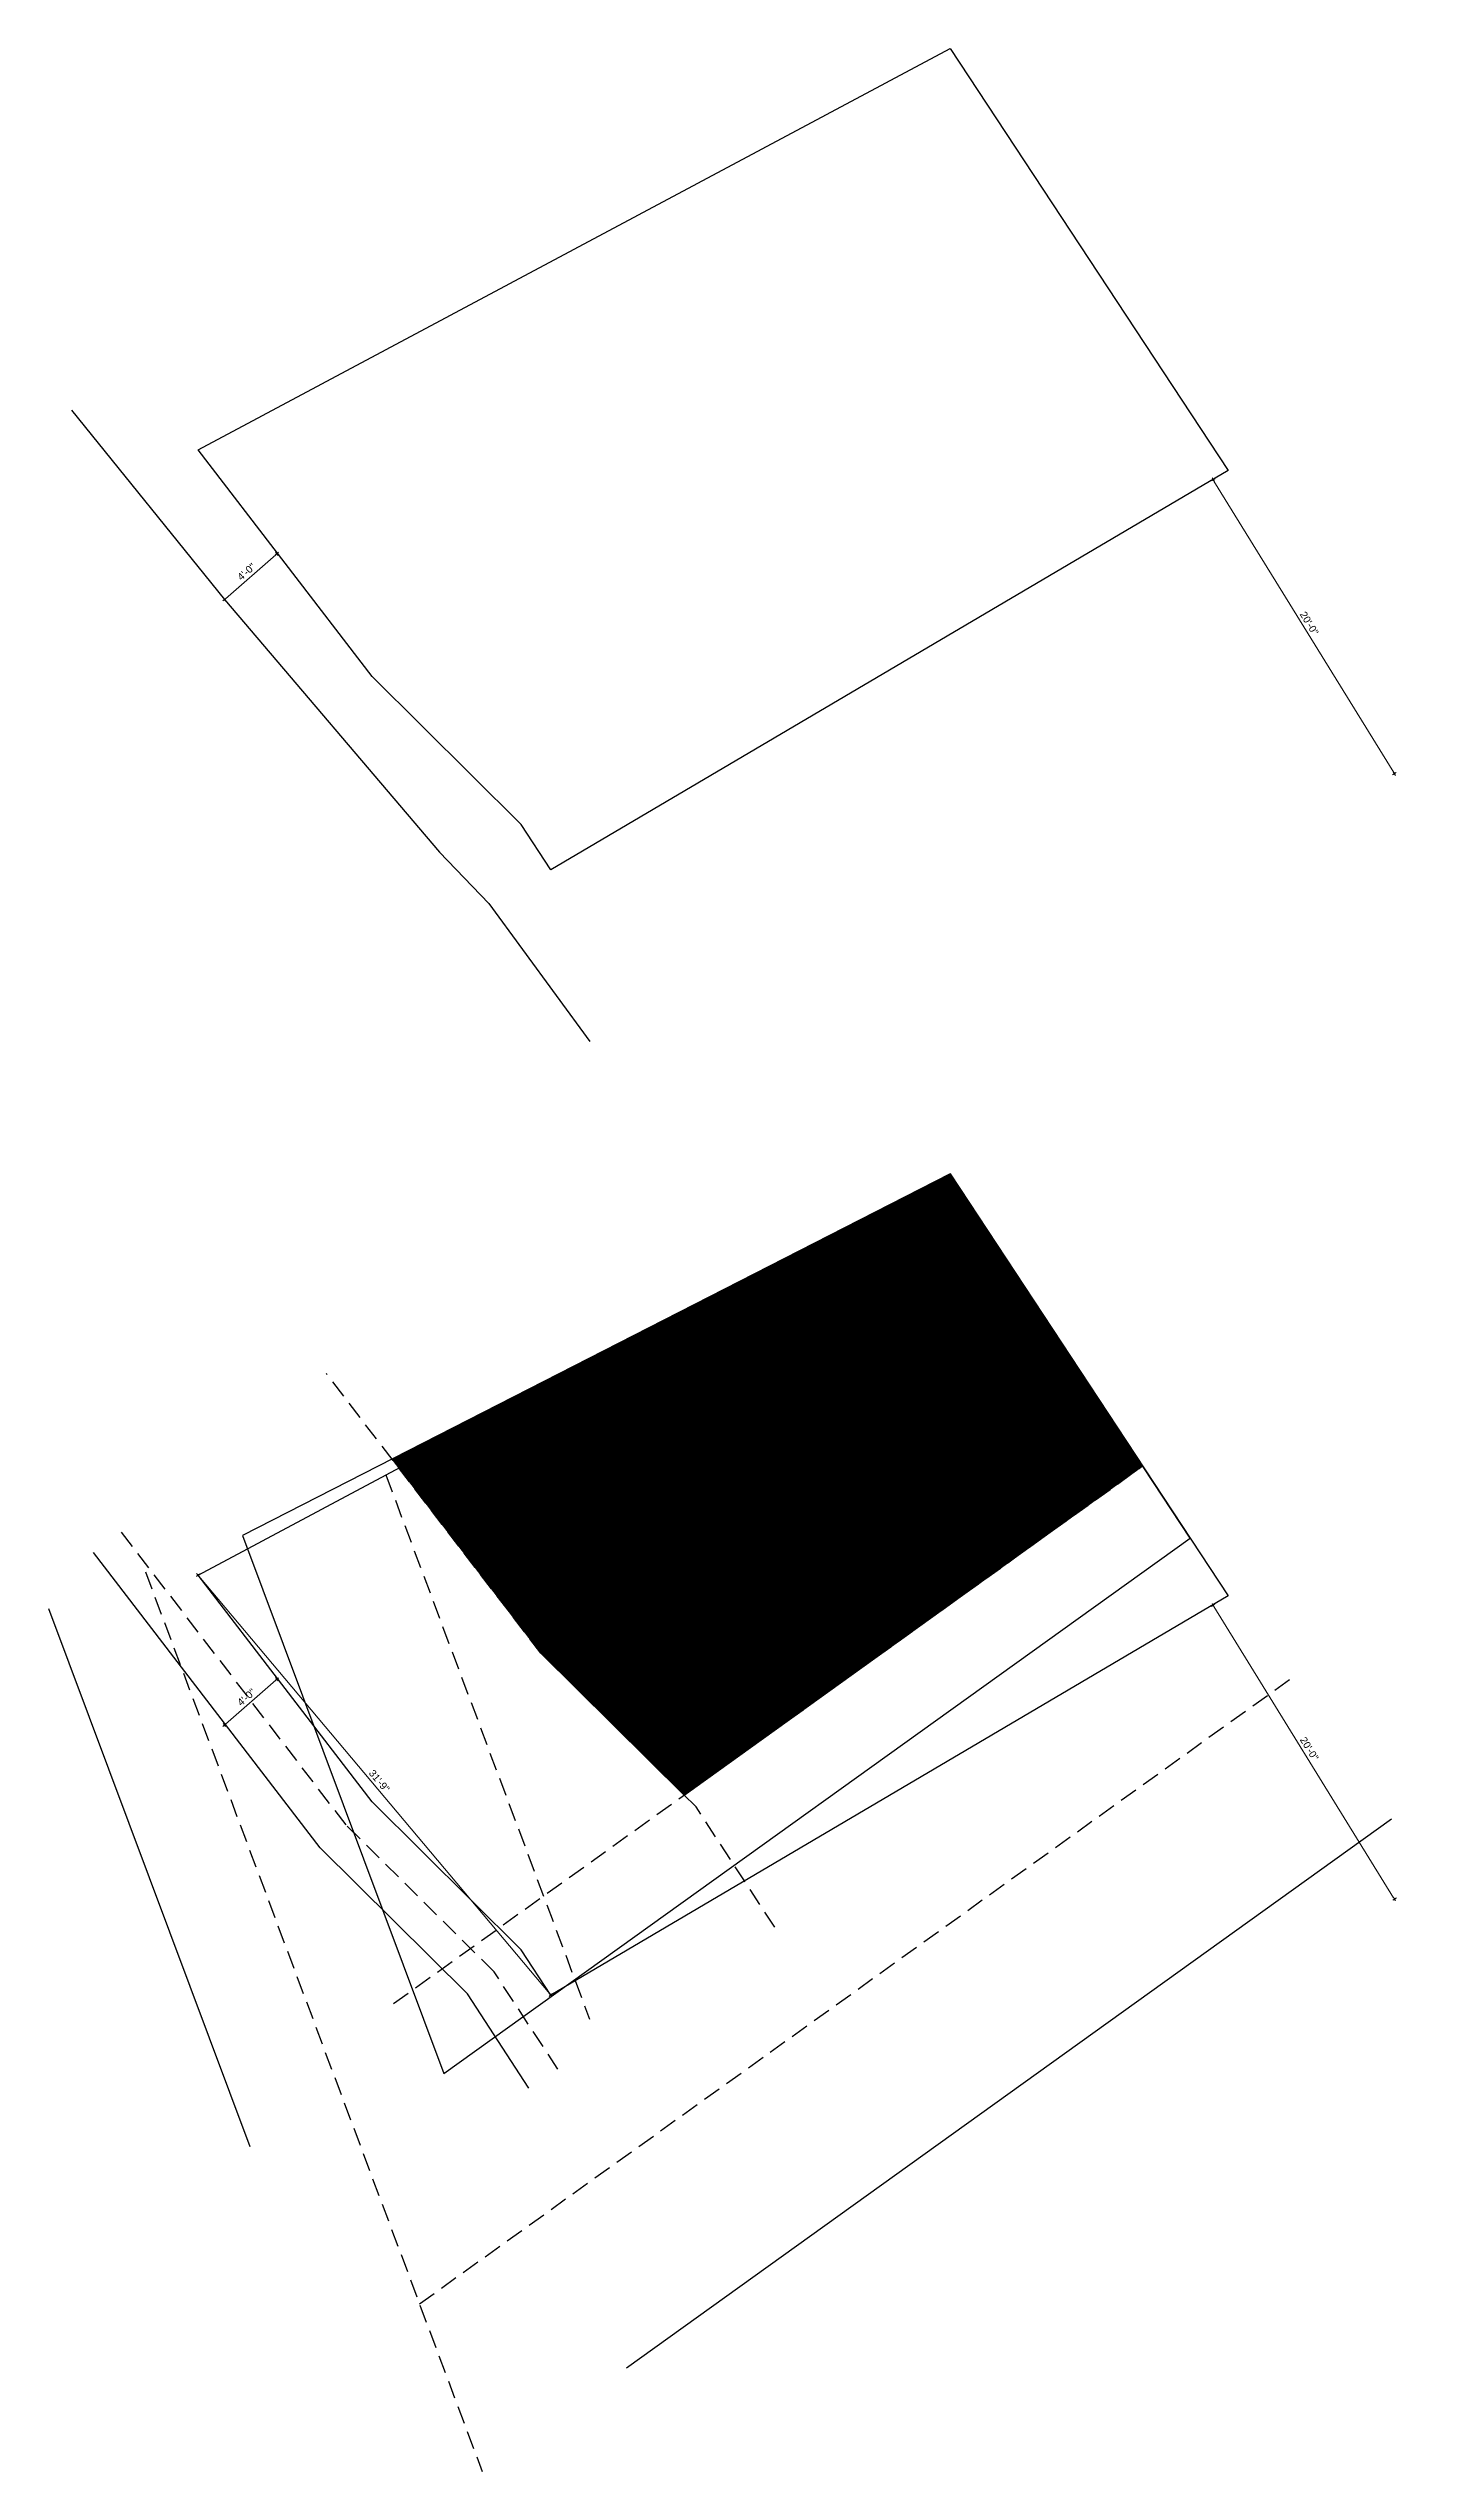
# Model space of a CAD drawing. Header units: inches. Extents: x 123303 to 129491, y -4238 to 902.
# Drawn here: x 125216 to 126161, y -2591 to -908 of the extents above; entities that cross this region are included whole.
import ezdxf

# ---------------------------------------------------------------- set-up
doc = ezdxf.new("R2010")
doc.units = ezdxf.units.IN
doc.header["$LTSCALE"] = 0.5
doc.header["$MEASUREMENT"] = 0
doc.header["$PDMODE"] = 66
doc.linetypes.add('HIDDEN', pattern=[0.375, 0.25, -0.125])
doc.layers.add('hatch', color=9, linetype='Continuous', lineweight=0)
doc.layers.add('Toilet', color=7, linetype='Continuous', lineweight=25)
doc.styles.get("Standard").update_dxf_attribs({"font": 'arial.ttf'})
doc.dimstyles.new('S8', dxfattribs={"dimtxt": 5, "dimasz": 1, "dimexe": 6, "dimexo": 18, "dimgap": 1.9375, "dimtad": 1, "dimdec": 0, "dimzin": 3, "dimdsep": 46, "dimlunit": 4, "dimtxsty": 'Standard', "dimblk": 'dot 2', "dimcen": 12, "dimse1": 1, "dimse2": 1, "dimclrd": 1, "dimclre": 1, "dimclrt": 256, "dimadec": 0, "dimazin": 0, "dimtfac": 0.75, "dimtdec": 0, "dimtix": 1, "dimtmove": 1, "dimatfit": 3, "dimldrblk": 'DOT', "dimfxl": 1, "dimtolj": 1, "dimtzin": 0, "dimlwd": 9, "dimlwe": 9, "dimarcsym": 0})

msp = doc.modelspace()

# ---------------------------------------------------------------- blocks, each defined once
blk = doc.blocks.new('dot1')
at = {"layer": 'hatch'}
h = blk.add_hatch(color=256, dxfattribs=at)
edge = h.paths.add_edge_path()
edge.add_arc((0, 0), 1, 0, 360)
for p, q in [((3, 0), (-3, 0)), ((0, 3), (0, -3))]:
    blk.add_line(p, q, dxfattribs=at)
blk.add_circle((0, 0), 1, dxfattribs=at)
blk = doc.blocks.new('dot 2')
at = {"layer": 'hatch', "xscale": 0.5, "yscale": 0.5, "zscale": 0.5}
blk.add_blockref('dot1', (0, 0), dxfattribs=at)
blk = doc.blocks.new('*D737')
at = {"layer": 'Defpoints', "color": 0, "transparency": 16777216}
for p in [(125380, -2047), (125338, -2072.3), (125343.7, -2078.8)]:
    blk.add_point(p, dxfattribs=at)
at = {"layer": 'Toilet', "color": 1, "lineweight": 9, "transparency": 16777216}
blk.add_line((125373.6, -2041.1), (125338.7, -2071.6), dxfattribs=at)
for p, rotation in [((125374.3, -2040.5), 41.20390580626486), ((125338, -2072.3), 221.2039058062649)]:
    blk.add_blockref('dot 2', p, dxfattribs=dict(at, rotation=rotation))
at = {"layer": 'Toilet', "transparency": 16777216, "insert": (125353.2, -2053), "char_height": 5, "attachment_point": 5, "rotation": 41.2039}
blk.add_mtext('\\A1;4\'-0"', dxfattribs=at)
blk = doc.blocks.new('_Dot')
at = {"color": 0, "linetype": 'ByBlock', "lineweight": -2}
blk.add_line((-0.5, 0), (-1, 0), dxfattribs=at)
at = {"color": 0, "linetype": 'ByBlock', "const_width": 0.5}
blk.add_lwpolyline([(-0.25, 0, 1), (0.25, 0, 1)], format="xyb", close=True, dxfattribs=at)
blk = doc.blocks.new('*D738')
at = {"layer": 'Defpoints', "color": 0, "transparency": 16777216}
for p in [(126035.3, -1982.6), (126161.2, -2186.7), (126150.8, -2193.2)]:
    blk.add_point(p, dxfattribs=at)
at = {"layer": 'Toilet', "color": 1, "lineweight": 9, "transparency": 16777216}
blk.add_line((126025.3, -1989.9), (126150.2, -2192.3), dxfattribs=at)
for p, rotation in [((126024.8, -1989.1), 121.6853932769019), ((126150.8, -2193.2), 301.6853932769019)]:
    blk.add_blockref('dot 2', p, dxfattribs=dict(at, rotation=rotation))
at = {"layer": 'Toilet', "transparency": 16777216, "insert": (126091.6, -2088.8), "char_height": 5, "attachment_point": 5, "rotation": 301.6854}
blk.add_mtext('\\A1;20\'-0"', dxfattribs=at)
blk = doc.blocks.new('*D739')
at = {"layer": 'Defpoints', "color": 0, "transparency": 16777216}
for p in [(125380, -1265.4), (125338, -1290.7), (125343.7, -1297.3)]:
    blk.add_point(p, dxfattribs=at)
at = {"layer": 'Toilet', "color": 1, "lineweight": 9, "transparency": 16777216}
blk.add_line((125373.6, -1259.6), (125338.7, -1290.1), dxfattribs=at)
for p, rotation in [((125374.3, -1258.9), 41.20390580626486), ((125338, -1290.7), 221.2039058062649)]:
    blk.add_blockref('dot 2', p, dxfattribs=dict(at, rotation=rotation))
at = {"layer": 'Toilet', "transparency": 16777216, "insert": (125353.2, -1271.4), "char_height": 5, "attachment_point": 5, "rotation": 41.2039}
blk.add_mtext('\\A1;4\'-0"', dxfattribs=at)

# ---------------------------------------------------------------- dimensions: what is measured, and where the dimension line sits
at = {"layer": 'Toilet', "color": 3}
msp.add_aligned_dim(p1=(126035.3, -1201.1), p2=(126161.2, -1405.1), distance=-12.3, dimstyle='S8', override={"dimfxl": 2, "dimfxlon": 1, "dimarcsym": 1}, dxfattribs=at).render()
for p1, p2, distance, picture, middle in [((125380, -1265.4), (125343.7, -1297.3), -8.7, '*D739', (125353.2, -1271.4)), ((126035.3, -1982.6), (126161.2, -2186.7), -12.3, '*D738', (126091.6, -2088.8)), ((125380, -2047), (125343.7, -2078.8), -8.7, '*D737', (125353.2, -2053))]:
    dim = msp.add_aligned_dim(p1=p1, p2=p2, distance=distance, dimstyle='S8', override={"dimfxl": 2, "dimfxlon": 1, "dimarcsym": 1}, dxfattribs=at)
    dim.commit()
    dim.dimension.update_dxf_attribs({"geometry": picture, "text_midpoint": middle})
at = {"layer": 'Toilet'}
msp.add_aligned_dim(p1=(125319.6, -1968.2), p2=(125564.6, -2259.8), distance=0, dimstyle='S8', override={"dimfxl": 2, "dimfxlon": 1, "dimarcsym": 1}, dxfattribs=at).render()

# ---------------------------------------------------------------- hatches: boundary and pattern name
at = {"layer": 'Toilet'}
h = msp.add_hatch(dxfattribs=at)
h.set_pattern_fill('ANSI31', color=256)
h.paths.add_polyline_path([(125975.8, -1892.4), (125842.1, -1689.6), (125454.4, -1887.7), (125557.8, -2022.4), (125657.2, -2121)])

# ---------------------------------------------------------------- linework, layer by layer
at = {"layer": 'Toilet', "color": 3}
for p, q in [((125231.8, -1159.1), (125338, -1290.7)), ((125338, -1290.7), (125487.3, -1466.2)), ((125487.3, -1466.2), (125521.6, -1501.9)), ((125521.6, -1501.9), (125591.7, -1597.7))]:
    msp.add_line(p, q, dxfattribs=at)
at = {"layer": 'Toilet', "color": 240, "true_color": 0xed1f24}
for p, q in [((125842.1, -1689.6), (125350.5, -1940.8)), ((126008.8, -1942.5), (125842.1, -1689.6)), ((125350.5, -1940.8), (125490.4, -2314.4)), ((125490.4, -2314.4), (126008.8, -1942.5)), ((125215.7, -1991.3), (125355.6, -2364.9)), ((125617.2, -2518.8), (126148.7, -2137.5))]:
    msp.add_line(p, q, dxfattribs=at)
at = {"layer": 'Toilet', "color": 240, "linetype": 'HIDDEN', "ltscale": 100, "true_color": 0xed1f24}
for p, q in [((125450.1, -1898.6), (125591.6, -2276.6)), ((125455.5, -2265.7), (125975.8, -1892.4)), ((125283.1, -1966), (125517, -2590.7)), ((125473.4, -2474.3), (126078.8, -2040))]:
    msp.add_line(p, q, dxfattribs=at)
at = {"layer": 'Toilet', "color": 3}
for points in [[(125842.1, -908), (126035.3, -1201.1), (125564.6, -1478.3), (125544, -1446.9), (125440.5, -1344.2), (125319.6, -1186.7)], [(125842.1, -1689.6), (126035.3, -1982.6), (125564.6, -2259.8), (125544, -2228.5), (125440.5, -2125.7), (125319.6, -1968.2)]]:
    msp.add_lwpolyline(points, close=True, dxfattribs=at)
at = {"layer": 'Toilet'}
msp.add_lwpolyline([(125975.8, -1892.4), (125842.1, -1689.6), (125454.4, -1887.7), (125557.8, -2022.4), (125657.2, -2121)], close=True, dxfattribs=at)
at = {"layer": 'Toilet', "color": 3, "linetype": 'HIDDEN', "ltscale": 100}
for points in [[(125720.2, -2212.7), (125665.6, -2129.2), (125557.8, -2022.4), (125408.8, -1828.3)], [(125569.6, -2311.3), (125525.3, -2243.7), (125422.4, -2141.6), (125266.1, -1937.9)]]:
    msp.add_lwpolyline(points, dxfattribs=at)
at = {"layer": 'Toilet', "color": 3}
msp.add_lwpolyline([(125549.5, -2324.4), (125506.7, -2259), (125404.4, -2157.5), (125247, -1952.5)], dxfattribs=at)

msp.set_redraw_order([(e.dxf.handle, doc.entitydb.next_handle()) for e in msp.query("TEXT MTEXT ATTDEF DIMENSION ARC_DIMENSION")])  # texts and dimensions are drawn at this point

doc.saveas('drawing.dxf')
